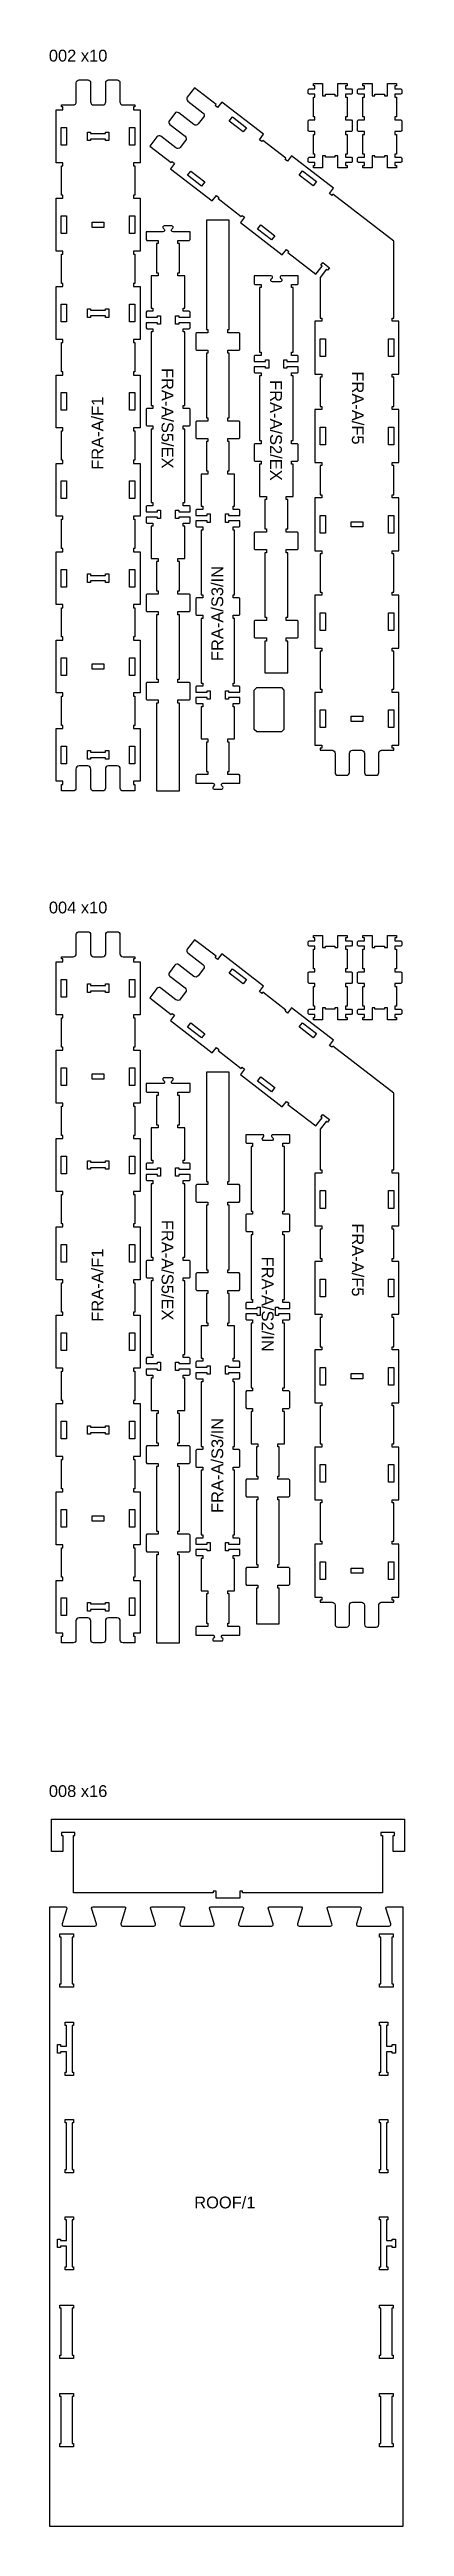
# Model space of a CAD drawing. Header units: millimetres. Extents: x -4719 to 10560, y -11118 to 9307.
# Drawn here: x -2646 to -1440, y 897 to 9307 of the extents above; entities that cross this region are included whole.
import ezdxf

# ---------------------------------------------------------------- set-up
doc = ezdxf.new("R2010")
doc.units = ezdxf.units.MM
doc.header["$MEASUREMENT"] = 0
for name, color, linetype, true_color in [('0_SHEET_BIRCHPLY_2440X1220', 1, 'Continuous', 0xff0000), ('1_ANYTOOL_1MMDEEP_INSIDE', 2, 'Continuous', 0xffff00), ('3_ANYTOOL_CUTTHROUGH_INSID', 4, 'Continuous', 0x00ffff), ('6_ANYTOOL_CUTTHROUGH_OUTSI', 5, 'Continuous', 0x0000ff)]:
    doc.layers.add(name, color=color, linetype=linetype, true_color=true_color)
doc.styles.add('textstyle16', font='standard')
doc.styles.add('textstyle17', font='standard')
doc.styles.add('textstyle18', font='standard')
doc.styles.add('textstyle19', font='standard')
doc.styles.add('textstyle210', font='standard')
doc.styles.add('textstyle27', font='standard')
doc.styles.add('textstyle29', font='standard')
doc.styles.add('textstyle33', font='standard')
doc.styles.add('textstyle63', font='standard')
doc.styles.add('textstyle64', font='standard')
doc.styles.add('textstyle67', font='standard')
doc.styles.add('textstyle68', font='standard')
doc.styles.add('textstyle69', font='standard')
doc.styles.add('textstyle81', font='standard')

msp = doc.modelspace()

# ---------------------------------------------------------------- texts
at = {"layer": '0_SHEET_BIRCHPLY_2440X1220', "char_height": 40, "width": 232.771, "attachment_point": 1}
for s, insert, style in [('\\fArial;002 x10', (-2648.1, 9306.5), 'textstyle27'), ('\\fArial;004 x10', (-2648.1, 6414.2), 'textstyle29'), ('\\fArial;008 x16', (-2648.1, 3414.2), 'textstyle33')]:
    msp.add_mtext(s, dxfattribs=dict(at, insert=insert, style=style))
at = {"layer": '1_ANYTOOL_1MMDEEP_INSIDE', "char_height": 40, "attachment_point": 1}
for s, insert, width, rotation, style in [('\\fArial;FRA-A/S5/EX', (-2224.9, 8226), 373.735, 270, 'textstyle18'), ('\\fArial;FRA-A/S2/EX', (-1856.3, 8184.8), 373.735, 270, 'textstyle67'), ('\\fArial;FRA-A/F5', (-1578.3, 8214.3), 279.277, 270, 'textstyle64'), ('\\fArial;FRA-A/F1', (-2503, 7880.2), 271.566, 90, 'textstyle63'), ('\\fArial;FRA-A/S3/IN', (-2095.7, 7230.9), 351.084, 90, 'textstyle19'), ('\\fArial;FRA-A/S5/EX', (-2224.9, 5333.7), 373.735, 270, 'textstyle17'), ('\\fArial;FRA-A/F5', (-1578.3, 5322), 279.277, 270, 'textstyle69'), ('\\fArial;FRA-A/F1', (-2503, 4987.8), 271.566, 90, 'textstyle68'), ('\\fArial;FRA-A/S2/IN', (-1884.6, 5208.9), 351.084, 270, 'textstyle16'), ('\\fArial;FRA-A/S3/IN', (-2095.7, 4338.6), 351.084, 90, 'textstyle210')]:
    msp.add_mtext(s, dxfattribs=dict(at, insert=insert, width=width, rotation=rotation, style=style))
at = {"layer": '1_ANYTOOL_1MMDEEP_INSIDE', "insert": (-2154.1, 2017.5), "char_height": 40, "width": 231.807, "attachment_point": 1, "style": 'textstyle81'}
msp.add_mtext('\\fArial;ROOF/1', dxfattribs=at)

# ---------------------------------------------------------------- linework, layer by layer
at = {"layer": '3_ANYTOOL_CUTTHROUGH_INSID'}
for points in [[(-2587.7, 8982.3), (-2605.7, 8982.3), (-2605.7, 9042.3), (-2587.7, 9042.3)], [(-2444.2, 8997.8), (-2455.2, 8997.8), (-2455.2, 9002.8), (-2506.2, 9002.8), (-2506.2, 8997.8), (-2517.2, 8997.8), (-2517.2, 9026.8), (-2506.2, 9026.8), (-2506.2, 9021.8), (-2455.2, 9021.8), (-2455.2, 9026.8), (-2444.2, 9026.8)], [(-2355.7, 8982.3), (-2373.7, 8982.3), (-2373.7, 9042.3), (-2355.7, 9042.3)], [(-1976.8, 9041.7), (-1987.7, 9027.4), (-2035.3, 9064), (-2024.3, 9078.3)], [(-2118.2, 8857.8), (-2129.2, 8843.5), (-2176.7, 8880.1), (-2165.8, 8894.4)], [(-1739, 8858.8), (-1749.9, 8844.5), (-1797.5, 8881.1), (-1786.5, 8895.4)], [(-2587.7, 8742.3), (-2587.7, 8682.3), (-2605.7, 8682.3), (-2605.7, 8742.3)], [(-2460.7, 8721.3), (-2460.7, 8703.3), (-2500.7, 8703.3), (-2500.7, 8721.3)], [(-2355.7, 8742.3), (-2355.7, 8682.3), (-2373.7, 8682.3), (-2373.7, 8742.3)], [(-1880.4, 8674.9), (-1891.4, 8660.6), (-1939, 8697.2), (-1928, 8711.5)], [(-2587.7, 8442.3), (-2587.7, 8382.3), (-2605.7, 8382.3), (-2605.7, 8442.3)], [(-2444.2, 8426.8), (-2444.2, 8397.8), (-2455.2, 8397.8), (-2455.2, 8402.8), (-2506.2, 8402.8), (-2506.2, 8397.8), (-2517.2, 8397.8), (-2517.2, 8426.8), (-2506.2, 8426.8), (-2506.2, 8421.8), (-2455.2, 8421.8), (-2455.2, 8426.8)], [(-2355.7, 8442.3), (-2355.7, 8382.3), (-2373.7, 8382.3), (-2373.7, 8442.3)], [(-1708.2, 8325.1), (-1708.2, 8265.1), (-1726.2, 8265.1), (-1726.2, 8325.1)], [(-1494.2, 8325.1), (-1476.2, 8325.1), (-1476.2, 8265.1), (-1494.2, 8265.1)], [(-2587.7, 8142.3), (-2587.7, 8082.3), (-2605.7, 8082.3), (-2605.7, 8142.3)], [(-2355.7, 8142.3), (-2355.7, 8082.3), (-2373.7, 8082.3), (-2373.7, 8142.3)], [(-1708.2, 8025.1), (-1708.2, 7965.1), (-1726.2, 7965.1), (-1726.2, 8025.1)], [(-1494.2, 8025.1), (-1476.2, 8025.1), (-1476.2, 7965.1), (-1494.2, 7965.1)], [(-2587.7, 7842.3), (-2587.7, 7782.3), (-2605.7, 7782.3), (-2605.7, 7842.3)], [(-2355.7, 7842.3), (-2355.7, 7782.3), (-2373.7, 7782.3), (-2373.7, 7842.3)], [(-1708.2, 7725.1), (-1708.2, 7665.1), (-1726.2, 7665.1), (-1726.2, 7725.1)], [(-1581.2, 7704.1), (-1581.2, 7686.1), (-1621.2, 7686.1), (-1621.2, 7704.1)], [(-1494.2, 7725.1), (-1476.2, 7725.1), (-1476.2, 7665.1), (-1494.2, 7665.1)], [(-2587.7, 7542.3), (-2587.7, 7482.3), (-2605.7, 7482.3), (-2605.7, 7542.3)], [(-2444.2, 7526.8), (-2444.2, 7497.8), (-2455.2, 7497.8), (-2455.2, 7502.8), (-2506.2, 7502.8), (-2506.2, 7497.8), (-2517.2, 7497.8), (-2517.2, 7526.8), (-2506.2, 7526.8), (-2506.2, 7521.8), (-2455.2, 7521.8), (-2455.2, 7526.8)], [(-2355.7, 7542.3), (-2355.7, 7482.3), (-2373.7, 7482.3), (-2373.7, 7542.3)], [(-1708.2, 7395), (-1708.2, 7335), (-1726.2, 7335), (-1726.2, 7395)], [(-1494.2, 7395), (-1476.2, 7395), (-1476.2, 7335), (-1494.2, 7335)], [(-2587.7, 7242.3), (-2587.7, 7182.3), (-2605.7, 7182.3), (-2605.7, 7242.3)], [(-2355.7, 7242.3), (-2355.7, 7182.3), (-2373.7, 7182.3), (-2373.7, 7242.3)], [(-2460.7, 7221.3), (-2460.7, 7203.3), (-2500.7, 7203.3), (-2500.7, 7221.3)], [(-1708.2, 7064.9), (-1708.2, 7004.9), (-1726.2, 7004.9), (-1726.2, 7064.9)], [(-1494.2, 7064.9), (-1476.2, 7064.9), (-1476.2, 7004.9), (-1494.2, 7004.9)], [(-1581.2, 7043.9), (-1581.2, 7025.9), (-1621.2, 7025.9), (-1621.2, 7043.9)], [(-2587.7, 6942.3), (-2587.7, 6882.3), (-2605.7, 6882.3), (-2605.7, 6942.3)], [(-2444.2, 6926.8), (-2444.2, 6897.8), (-2455.2, 6897.8), (-2455.2, 6902.8), (-2506.2, 6902.8), (-2506.2, 6897.8), (-2517.2, 6897.8), (-2517.2, 6926.8), (-2506.2, 6926.8), (-2506.2, 6921.8), (-2455.2, 6921.8), (-2455.2, 6926.8)], [(-2355.7, 6942.3), (-2355.7, 6882.3), (-2373.7, 6882.3), (-2373.7, 6942.3)], [(-2587.7, 6090), (-2605.7, 6090), (-2605.7, 6150), (-2587.7, 6150)], [(-2355.7, 6090), (-2373.7, 6090), (-2373.7, 6150), (-2355.7, 6150)], [(-2035.3, 6171.7), (-2024.3, 6185.9), (-1976.8, 6149.4), (-1987.7, 6135.1)], [(-2444.2, 6105.5), (-2455.2, 6105.5), (-2455.2, 6110.5), (-2506.2, 6110.5), (-2506.2, 6105.5), (-2517.2, 6105.5), (-2517.2, 6134.5), (-2506.2, 6134.5), (-2506.2, 6129.5), (-2455.2, 6129.5), (-2455.2, 6134.5), (-2444.2, 6134.5)], [(-2176.7, 5987.8), (-2165.8, 6002.1), (-2118.2, 5965.5), (-2129.2, 5951.2)], [(-1797.5, 5988.8), (-1786.5, 6003), (-1739, 5966.5), (-1749.9, 5952.2)], [(-2587.7, 5850), (-2587.7, 5790), (-2605.7, 5790), (-2605.7, 5850)], [(-2460.7, 5829), (-2460.7, 5811), (-2500.7, 5811), (-2500.7, 5829)], [(-2355.7, 5850), (-2355.7, 5790), (-2373.7, 5790), (-2373.7, 5850)], [(-1939, 5804.9), (-1928, 5819.1), (-1880.4, 5782.6), (-1891.4, 5768.3)], [(-2587.7, 5550), (-2587.7, 5490), (-2605.7, 5490), (-2605.7, 5550)], [(-2444.2, 5534.5), (-2444.2, 5505.5), (-2455.2, 5505.5), (-2455.2, 5510.5), (-2506.2, 5510.5), (-2506.2, 5505.5), (-2517.2, 5505.5), (-2517.2, 5534.5), (-2506.2, 5534.5), (-2506.2, 5529.5), (-2455.2, 5529.5), (-2455.2, 5534.5)], [(-2355.7, 5550), (-2355.7, 5490), (-2373.7, 5490), (-2373.7, 5550)], [(-1726.2, 5432.8), (-1708.2, 5432.8), (-1708.2, 5372.8), (-1726.2, 5372.8)], [(-1494.2, 5432.8), (-1476.2, 5432.8), (-1476.2, 5372.8), (-1494.2, 5372.8)], [(-2587.7, 5250), (-2587.7, 5190), (-2605.7, 5190), (-2605.7, 5250)], [(-2355.7, 5250), (-2355.7, 5190), (-2373.7, 5190), (-2373.7, 5250)], [(-1726.2, 5132.8), (-1708.2, 5132.8), (-1708.2, 5072.8), (-1726.2, 5072.8)], [(-1494.2, 5132.8), (-1476.2, 5132.8), (-1476.2, 5072.8), (-1494.2, 5072.8)], [(-2587.7, 4950), (-2587.7, 4890), (-2605.7, 4890), (-2605.7, 4950)], [(-2355.7, 4950), (-2355.7, 4890), (-2373.7, 4890), (-2373.7, 4950)], [(-1726.2, 4832.8), (-1708.2, 4832.8), (-1708.2, 4772.8), (-1726.2, 4772.8)], [(-1621.2, 4811.8), (-1581.2, 4811.8), (-1581.2, 4793.8), (-1621.2, 4793.8)], [(-1494.2, 4832.8), (-1476.2, 4832.8), (-1476.2, 4772.8), (-1494.2, 4772.8)], [(-2587.7, 4650), (-2587.7, 4590), (-2605.7, 4590), (-2605.7, 4650)], [(-2444.2, 4634.5), (-2444.2, 4605.5), (-2455.2, 4605.5), (-2455.2, 4610.5), (-2506.2, 4610.5), (-2506.2, 4605.5), (-2517.2, 4605.5), (-2517.2, 4634.5), (-2506.2, 4634.5), (-2506.2, 4629.5), (-2455.2, 4629.5), (-2455.2, 4634.5)], [(-2355.7, 4650), (-2355.7, 4590), (-2373.7, 4590), (-2373.7, 4650)], [(-1726.2, 4502.7), (-1708.2, 4502.7), (-1708.2, 4442.7), (-1726.2, 4442.7)], [(-1494.2, 4502.7), (-1476.2, 4502.7), (-1476.2, 4442.7), (-1494.2, 4442.7)], [(-2587.7, 4350), (-2587.7, 4290), (-2605.7, 4290), (-2605.7, 4350)], [(-2460.7, 4329), (-2460.7, 4311), (-2500.7, 4311), (-2500.7, 4329)], [(-2355.7, 4350), (-2355.7, 4290), (-2373.7, 4290), (-2373.7, 4350)], [(-1726.2, 4172.6), (-1708.2, 4172.6), (-1708.2, 4112.6), (-1726.2, 4112.6)], [(-1621.2, 4151.6), (-1581.2, 4151.6), (-1581.2, 4133.6), (-1621.2, 4133.6)], [(-1494.2, 4172.6), (-1476.2, 4172.6), (-1476.2, 4112.6), (-1494.2, 4112.6)], [(-2587.7, 4050), (-2587.7, 3990), (-2605.7, 3990), (-2605.7, 4050)], [(-2355.7, 4050), (-2355.7, 3990), (-2373.7, 3990), (-2373.7, 4050)], [(-2444.2, 4034.5), (-2444.2, 4005.5), (-2455.2, 4005.5), (-2455.2, 4010.5), (-2506.2, 4010.5), (-2506.2, 4005.5), (-2517.2, 4005.5), (-2517.2, 4034.5), (-2506.2, 4034.5), (-2506.2, 4029.5), (-2455.2, 4029.5), (-2455.2, 4034.5)], [(-2564.1, 2909.5), (-2564.1, 2898.5), (-2569.1, 2898.5), (-2569.1, 2739.5), (-2564.1, 2739.5), (-2564.1, 2728.5), (-2611.1, 2728.5), (-2611.1, 2739.5), (-2606.1, 2739.5), (-2606.1, 2898.5), (-2611.1, 2898.5), (-2611.1, 2909.5)], [(-1478.1, 2909.5), (-1478.1, 2898.5), (-1483.1, 2898.5), (-1483.1, 2739.5), (-1478.1, 2739.5), (-1478.1, 2728.5), (-1525.1, 2728.5), (-1525.1, 2739.5), (-1520.1, 2739.5), (-1520.1, 2898.5), (-1525.1, 2898.5), (-1525.1, 2909.5)], [(-2564.1, 2609.5), (-2564.1, 2598.5), (-2569.1, 2598.5), (-2569.1, 2439.5), (-2564.1, 2439.5), (-2564.1, 2428.5), (-2593.1, 2428.5), (-2593.1, 2439.5), (-2588.1, 2439.5), (-2588.1, 2509.5), (-2608.1, 2509.5), (-2608.1, 2504.5), (-2619.1, 2504.5), (-2619.1, 2533.5), (-2608.1, 2533.5), (-2608.1, 2528.5), (-2588.1, 2528.5), (-2588.1, 2598.5), (-2593.1, 2598.5), (-2593.1, 2609.5)], [(-1496.1, 2609.5), (-1496.1, 2598.5), (-1501.1, 2598.5), (-1501.1, 2528.5), (-1481.1, 2528.5), (-1481.1, 2533.5), (-1470.1, 2533.5), (-1470.1, 2504.5), (-1481.1, 2504.5), (-1481.1, 2509.5), (-1501.1, 2509.5), (-1501.1, 2439.5), (-1496.1, 2439.5), (-1496.1, 2428.5), (-1525.1, 2428.5), (-1525.1, 2439.5), (-1520.1, 2439.5), (-1520.1, 2598.5), (-1525.1, 2598.5), (-1525.1, 2609.5)], [(-2564.1, 2279.4), (-2564.1, 2268.4), (-2569.1, 2268.4), (-2569.1, 2109.4), (-2564.1, 2109.4), (-2564.1, 2098.4), (-2593.1, 2098.4), (-2593.1, 2109.4), (-2588.1, 2109.4), (-2588.1, 2268.4), (-2593.1, 2268.4), (-2593.1, 2279.4)], [(-1496.1, 2279.4), (-1496.1, 2268.4), (-1501.1, 2268.4), (-1501.1, 2109.4), (-1496.1, 2109.4), (-1496.1, 2098.4), (-1525.1, 2098.4), (-1525.1, 2109.4), (-1520.1, 2109.4), (-1520.1, 2268.4), (-1525.1, 2268.4), (-1525.1, 2279.4)], [(-2564.1, 1949.3), (-2564.1, 1938.3), (-2569.1, 1938.3), (-2569.1, 1779.3), (-2564.1, 1779.3), (-2564.1, 1768.3), (-2593.1, 1768.3), (-2593.1, 1779.3), (-2588.1, 1779.3), (-2588.1, 1849.3), (-2608.1, 1849.3), (-2608.1, 1844.3), (-2619.1, 1844.3), (-2619.1, 1873.3), (-2608.1, 1873.3), (-2608.1, 1868.3), (-2588.1, 1868.3), (-2588.1, 1938.3), (-2593.1, 1938.3), (-2593.1, 1949.3)], [(-1496.1, 1949.3), (-1496.1, 1938.3), (-1501.1, 1938.3), (-1501.1, 1868.3), (-1481.1, 1868.3), (-1481.1, 1873.3), (-1470.1, 1873.3), (-1470.1, 1844.3), (-1481.1, 1844.3), (-1481.1, 1849.3), (-1501.1, 1849.3), (-1501.1, 1779.3), (-1496.1, 1779.3), (-1496.1, 1768.3), (-1525.1, 1768.3), (-1525.1, 1779.3), (-1520.1, 1779.3), (-1520.1, 1938.3), (-1525.1, 1938.3), (-1525.1, 1949.3)], [(-2564.1, 1649.3), (-2564.1, 1638.3), (-2569.1, 1638.3), (-2569.1, 1479.3), (-2564.1, 1479.3), (-2564.1, 1468.3), (-2611.1, 1468.3), (-2611.1, 1479.3), (-2606.1, 1479.3), (-2606.1, 1638.3), (-2611.1, 1638.3), (-2611.1, 1649.3)], [(-1478.1, 1649.3), (-1478.1, 1638.3), (-1483.1, 1638.3), (-1483.1, 1479.3), (-1478.1, 1479.3), (-1478.1, 1468.3), (-1525.1, 1468.3), (-1525.1, 1479.3), (-1520.1, 1479.3), (-1520.1, 1638.3), (-1525.1, 1638.3), (-1525.1, 1649.3)], [(-2564.1, 1349.3), (-2564.1, 1338.3), (-2569.1, 1338.3), (-2569.1, 1179.3), (-2564.1, 1179.3), (-2564.1, 1168.3), (-2611.1, 1168.3), (-2611.1, 1179.3), (-2606.1, 1179.3), (-2606.1, 1338.3), (-2611.1, 1338.3), (-2611.1, 1349.3)], [(-1478.1, 1349.3), (-1478.1, 1338.3), (-1483.1, 1338.3), (-1483.1, 1179.3), (-1478.1, 1179.3), (-1478.1, 1168.3), (-1525.1, 1168.3), (-1525.1, 1179.3), (-1520.1, 1179.3), (-1520.1, 1338.3), (-1525.1, 1338.3), (-1525.1, 1349.3)]]:
    msp.add_lwpolyline(points, close=True, dxfattribs=at)
at = {"layer": '6_ANYTOOL_CUTTHROUGH_OUTSI'}
for points in [[(-2355.9, 6789.8), (-2395.9, 6789.8, -0.414214), (-2405.4, 6799.3), (-2405.4, 6864.3, 0.414214), (-2415.9, 6874.8), (-2445.4, 6874.8, 0.414214), (-2455.9, 6864.3), (-2455.9, 6799.3, -0.414214), (-2465.4, 6789.8), (-2495.9, 6789.8, -0.414214), (-2505.4, 6799.3), (-2505.4, 6864.3, 0.414214), (-2515.9, 6874.8), (-2545.4, 6874.8, 0.414214), (-2555.9, 6864.3), (-2555.9, 6799.3, -0.414214), (-2565.4, 6789.8), (-2605.4, 6789.8), (-2605.4, 6812.1), (-2600.4, 6812.1), (-2600.4, 6822.6), (-2623.4, 6822.6), (-2623.4, 7002.1), (-2600.4, 7002.1), (-2600.4, 7012.6), (-2605.4, 7012.6), (-2605.4, 7112.1), (-2600.4, 7112.1), (-2600.4, 7122.6), (-2623.4, 7122.6), (-2623.4, 7302.1), (-2600.4, 7302.1), (-2600.4, 7312.6), (-2605.4, 7312.6), (-2605.4, 7412.1), (-2600.4, 7412.1), (-2600.4, 7422.6), (-2623.4, 7422.6), (-2623.4, 7602.1), (-2600.4, 7602.1), (-2600.4, 7612.6), (-2605.4, 7612.6), (-2605.4, 7712.1), (-2600.4, 7712.1), (-2600.4, 7722.6), (-2623.4, 7722.6), (-2623.4, 7902.1), (-2600.4, 7902.1), (-2600.4, 7912.6), (-2605.4, 7912.6), (-2605.4, 8012.1), (-2600.4, 8012.1), (-2600.4, 8022.6), (-2623.4, 8022.6), (-2623.4, 8202.1), (-2600.4, 8202.1), (-2600.4, 8212.6), (-2605.4, 8212.6), (-2605.4, 8312.1), (-2600.4, 8312.1), (-2600.4, 8322.6), (-2623.4, 8322.6), (-2623.4, 8502.1), (-2600.4, 8502.1), (-2600.4, 8512.6), (-2605.4, 8512.6), (-2605.4, 8612.1), (-2600.4, 8612.1), (-2600.4, 8622.6), (-2623.4, 8622.6), (-2623.4, 8802.1), (-2600.4, 8802.1), (-2600.4, 8812.6), (-2605.4, 8812.6), (-2605.4, 8912.1), (-2600.4, 8912.1), (-2600.4, 8922.6), (-2623.4, 8922.6), (-2623.4, 9102.1), (-2600.4, 9102.1), (-2600.4, 9112.6), (-2605.4, 9112.6), (-2605.4, 9119.1), (-2565.4, 9119.1), (-2561.6, 9119.8), (-2558, 9122.1), (-2555.7, 9125.7), (-2554.9, 9129.5), (-2554.9, 9194.5), (-2554.3, 9198.1), (-2552.1, 9201.3), (-2548.9, 9203.4), (-2545.4, 9204.1), (-2516, 9204.1), (-2512.4, 9203.4), (-2509.2, 9201.3), (-2507.1, 9198.1), (-2506.4, 9194.5), (-2506.4, 9129.5), (-2505.7, 9125.7), (-2503.4, 9122.1), (-2499.8, 9119.8), (-2496, 9119.1), (-2465.4, 9119.1), (-2461.6, 9119.8), (-2458, 9122.1), (-2455.7, 9125.7), (-2454.9, 9129.5), (-2454.9, 9194.5), (-2454.3, 9198.1), (-2452.1, 9201.3), (-2448.9, 9203.4), (-2445.4, 9204.1), (-2416, 9204.1), (-2412.4, 9203.4), (-2409.2, 9201.3), (-2407.1, 9198.1), (-2406.4, 9194.5), (-2406.4, 9129.5), (-2405.7, 9125.7), (-2403.4, 9122.1), (-2399.8, 9119.8), (-2396, 9119.1), (-2355.9, 9119.1), (-2355.9, 9112.6), (-2360.9, 9112.6), (-2360.9, 9102.1), (-2337.9, 9102.1), (-2337.9, 8922.6), (-2360.9, 8922.6), (-2360.9, 8912.1), (-2355.9, 8912.1), (-2355.9, 8812.6), (-2360.9, 8812.6), (-2360.9, 8802.1), (-2337.9, 8802.1), (-2337.9, 8622.6), (-2360.9, 8622.6), (-2360.9, 8612.1), (-2355.9, 8612.1), (-2355.9, 8512.6), (-2360.9, 8512.6), (-2360.9, 8502.1), (-2337.9, 8502.1), (-2337.9, 8322.6), (-2360.9, 8322.6), (-2360.9, 8312.1), (-2355.9, 8312.1), (-2355.9, 8212.6), (-2360.9, 8212.6), (-2360.9, 8202.1), (-2337.9, 8202.1), (-2337.9, 8022.6), (-2360.9, 8022.6), (-2360.9, 8012.1), (-2355.9, 8012.1), (-2355.9, 7912.6), (-2360.9, 7912.6), (-2360.9, 7902.1), (-2337.9, 7902.1), (-2337.9, 7722.6), (-2360.9, 7722.6), (-2360.9, 7712.1), (-2355.9, 7712.1), (-2355.9, 7612.6), (-2360.9, 7612.6), (-2360.9, 7602.1), (-2337.9, 7602.1), (-2337.9, 7422.6), (-2360.9, 7422.6), (-2360.9, 7412.1), (-2355.9, 7412.1), (-2355.9, 7312.6), (-2360.9, 7312.6), (-2360.9, 7302.1), (-2337.9, 7302.1), (-2337.9, 7122.6), (-2360.9, 7122.6), (-2360.9, 7112.1), (-2355.9, 7112.1), (-2355.9, 7012.6), (-2360.9, 7012.6), (-2360.9, 7002.1), (-2337.9, 7002.1), (-2337.9, 6822.6), (-2360.9, 6822.6), (-2360.9, 6812.1), (-2355.9, 6812.1)], [(-2153.3, 9177.2), (-2177.7, 9145.4, 0.414214), (-2175.9, 9132.1), (-2124.4, 9092.5, -0.414214), (-2122.5, 9077.8), (-2140.5, 9054.4, -0.414214), (-2155.2, 9052.5), (-2206.7, 9092.1, 0.414214), (-2220, 9090.4), (-2238.6, 9066.2, 0.414214), (-2236.9, 9052.9), (-2185.4, 9013.2, -0.414214), (-2183.4, 8998.5), (-2201.4, 8975.1, -0.414214), (-2216.2, 8973.2), (-2267.7, 9012.8, 0.414214), (-2281, 9011.1), (-2305.4, 8979.4), (-2232.3, 8923.1), (-2229.2, 8927.1), (-2220.9, 8920.7), (-2234.9, 8902.5), (-2092.6, 8793), (-2078.6, 8811.3), (-2070.3, 8804.9), (-2073.3, 8800.9), (-1994.5, 8740.2), (-1991.4, 8744.2), (-1983.1, 8737.8), (-1997.1, 8719.6), (-1854.9, 8610.1), (-1840.8, 8628.4), (-1832.5, 8621.9), (-1835.6, 8618), (-1740.5, 8544.9), (-1719.5, 8572.2), (-1723.4, 8575.2), (-1717, 8583.6), (-1694.4, 8566.2), (-1700.8, 8557.9), (-1704.8, 8560.9), (-1725.9, 8533.4), (-1725.9, 8395.3), (-1720.9, 8395.3), (-1720.9, 8384.8), (-1743.9, 8384.8), (-1743.9, 8205.3), (-1720.9, 8205.3), (-1720.9, 8194.8), (-1725.9, 8194.8), (-1725.9, 8095.3), (-1720.9, 8095.3), (-1720.9, 8084.8), (-1743.9, 8084.8), (-1743.9, 7905.3), (-1720.9, 7905.3), (-1720.9, 7894.8), (-1725.9, 7894.8), (-1725.9, 7795.3), (-1720.9, 7795.3), (-1720.9, 7784.8), (-1743.9, 7784.8), (-1743.9, 7605.3), (-1720.9, 7605.3), (-1720.9, 7594.8), (-1725.9, 7594.8), (-1725.9, 7465.2), (-1720.9, 7465.2), (-1720.9, 7454.7), (-1743.9, 7454.7), (-1743.9, 7275.2), (-1720.9, 7275.2), (-1720.9, 7264.7), (-1725.9, 7264.7), (-1725.9, 7135.1), (-1720.9, 7135.1), (-1720.9, 7124.6), (-1743.9, 7124.6), (-1743.9, 6945.1), (-1720.9, 6945.1), (-1720.9, 6934.6), (-1725.9, 6934.6), (-1725.9, 6928.1), (-1685.9, 6928.1, -0.414214), (-1675.7, 6917.9), (-1675.7, 6852.9, 0.414214), (-1665.9, 6843.1), (-1636.4, 6843.1, 0.414214), (-1626.7, 6852.9), (-1626.7, 6917.9, -0.414214), (-1616.4, 6928.1), (-1585.9, 6928.1, -0.414214), (-1575.7, 6917.9), (-1575.7, 6852.9, 0.414214), (-1565.9, 6843.1), (-1536.4, 6843.1, 0.414214), (-1526.7, 6852.9), (-1526.7, 6917.9), (-1526.7, 6918.1), (-1526.7, 6918.4), (-1526.7, 6918.6), (-1526.6, 6918.8), (-1526.6, 6919.1), (-1526.6, 6919.3), (-1526.5, 6919.5), (-1526.5, 6919.8), (-1526.5, 6920), (-1526.4, 6920.2), (-1526.3, 6920.5), (-1526.3, 6920.7), (-1526.2, 6921), (-1526.1, 6921.2), (-1526, 6921.4), (-1526, 6921.7), (-1525.9, 6921.9), (-1525.8, 6922.1), (-1525.6, 6922.4), (-1525.5, 6922.6), (-1525.4, 6922.8), (-1525.3, 6923.1), (-1525.1, 6923.3), (-1525, 6923.5), (-1524.9, 6923.7), (-1524.7, 6923.9), (-1524.5, 6924.2), (-1524.4, 6924.4), (-1524.2, 6924.6), (-1524, 6924.8), (-1523.9, 6925), (-1523.7, 6925.1), (-1523.5, 6925.3), (-1523.3, 6925.5), (-1523.1, 6925.7), (-1522.9, 6925.9), (-1522.7, 6926), (-1522.5, 6926.2), (-1522.3, 6926.3), (-1522, 6926.5), (-1521.8, 6926.6), (-1521.6, 6926.8), (-1521.4, 6926.9), (-1521.1, 6927), (-1520.9, 6927.1), (-1520.7, 6927.2), (-1520.4, 6927.3), (-1520.2, 6927.4), (-1520, 6927.5), (-1519.7, 6927.6), (-1519.5, 6927.7), (-1519.2, 6927.8), (-1519, 6927.8), (-1518.8, 6927.9), (-1518.5, 6927.9), (-1518.3, 6928), (-1518.1, 6928), (-1517.8, 6928.1), (-1517.6, 6928.1), (-1517.3, 6928.1), (-1517.1, 6928.1), (-1516.9, 6928.1), (-1516.7, 6928.1), (-1516.4, 6928.1), (-1476.4, 6928.1), (-1476.4, 6934.6), (-1481.4, 6934.6), (-1481.4, 6945.1), (-1458.4, 6945.1), (-1458.4, 7124.6), (-1481.4, 7124.6), (-1481.4, 7135.1), (-1476.4, 7135.1), (-1476.4, 7264.7), (-1481.4, 7264.7), (-1481.4, 7275.2), (-1458.4, 7275.2), (-1458.4, 7454.7), (-1481.4, 7454.7), (-1481.4, 7465.2), (-1476.4, 7465.2), (-1476.4, 7594.8), (-1481.4, 7594.8), (-1481.4, 7605.3), (-1458.4, 7605.3), (-1458.4, 7784.8), (-1481.4, 7784.8), (-1481.4, 7795.3), (-1476.4, 7795.3), (-1476.4, 7894.8), (-1481.4, 7894.8), (-1481.4, 7905.3), (-1458.4, 7905.3), (-1458.4, 8084.8), (-1481.4, 8084.8), (-1481.4, 8095.3), (-1476.4, 8095.3), (-1476.4, 8194.8), (-1481.4, 8194.8), (-1481.4, 8205.3), (-1458.4, 8205.3), (-1458.4, 8384.8), (-1481.4, 8384.8), (-1481.4, 8395.3), (-1476.4, 8395.3), (-1476.4, 8656.5), (-1683.4, 8815.7), (-1686.5, 8811.8), (-1694.8, 8818.2), (-1680.8, 8836.4), (-1823.1, 8945.9), (-1837.1, 8927.6), (-1845.4, 8934), (-1842.4, 8938), (-1921.2, 8998.7), (-1924.3, 8994.7), (-1932.6, 9001.1), (-1918.6, 9019.3), (-2060.8, 9128.8), (-2074.9, 9110.5), (-2083.2, 9116.9), (-2080.1, 9120.9)], [(-2171.3, 8418.6), (-2191.4, 8418.6), (-2191.4, 8429.1), (-2186.4, 8429.1), (-2186.4, 8538.6), (-2209.4, 8538.6), (-2209.4, 8549.1), (-2204.4, 8549.1), (-2204.4, 8648.6), (-2209.4, 8648.6), (-2209.4, 8659.1), (-2171.3, 8659.1), (-2168.4, 8662), (-2168.4, 8688.6), (-2226.1, 8688.6, -0.668179), (-2229.8, 8697.6), (-2226.9, 8700.5, 0.668179), (-2230.3, 8708.6), (-2256.1, 8708.6, 0.668179), (-2259.5, 8700.5), (-2256.5, 8697.6, -0.668179), (-2260.3, 8688.6), (-2317.9, 8688.6), (-2317.9, 8662), (-2315.1, 8659.1), (-2276.9, 8659.1), (-2276.9, 8648.6), (-2281.9, 8648.6), (-2281.9, 8549.1), (-2276.9, 8549.1), (-2276.9, 8538.6), (-2299.9, 8538.6), (-2299.9, 8429.1), (-2294.9, 8429.1), (-2294.9, 8418.6), (-2315.1, 8418.6), (-2317.9, 8415.8), (-2317.9, 8398.1), (-2279.4, 8398.1), (-2279.4, 8403.1), (-2268.9, 8403.1), (-2268.9, 8374.6), (-2279.4, 8374.6), (-2279.4, 8379.6), (-2317.9, 8379.6), (-2317.9, 8362), (-2315.1, 8359.1), (-2294.9, 8359.1), (-2294.9, 8348.6), (-2299.9, 8348.6), (-2299.9, 8099), (-2294.9, 8099), (-2294.9, 8088.5), (-2315.1, 8088.5), (-2317.9, 8085.7), (-2317.9, 8031.9), (-2315.1, 8029), (-2294.9, 8029), (-2294.9, 8018.5), (-2299.9, 8018.5), (-2299.9, 7768.9), (-2294.9, 7768.9), (-2294.9, 7758.4), (-2315.1, 7758.4), (-2317.9, 7755.6), (-2317.9, 7737.9), (-2279.4, 7737.9), (-2279.4, 7742.9), (-2268.9, 7742.9), (-2268.9, 7714.4), (-2279.4, 7714.4), (-2279.4, 7719.4), (-2317.9, 7719.4), (-2317.9, 7701.8), (-2315.1, 7698.9), (-2294.9, 7698.9), (-2294.9, 7688.4), (-2299.9, 7688.4), (-2299.9, 7578.9), (-2276.9, 7578.9), (-2276.9, 7568.4), (-2281.9, 7568.4), (-2281.9, 7468.9), (-2276.9, 7468.9), (-2276.9, 7458.4), (-2315.1, 7458.4), (-2317.9, 7455.6), (-2317.9, 7401.8), (-2315.1, 7398.9), (-2276.9, 7398.9), (-2276.9, 7388.4), (-2281.9, 7388.4), (-2281.9, 7168.9), (-2276.9, 7168.9), (-2276.9, 7158.4), (-2315.1, 7158.4), (-2317.9, 7155.6), (-2317.9, 7101.8), (-2315.1, 7098.9), (-2276.9, 7098.9), (-2276.9, 7088.4), (-2281.9, 7088.4), (-2281.9, 6789.8), (-2204.4, 6789.8), (-2204.4, 7088.4), (-2209.4, 7088.4), (-2209.4, 7098.9), (-2171.3, 7098.9), (-2168.4, 7101.8), (-2168.4, 7155.6), (-2171.3, 7158.4), (-2209.4, 7158.4), (-2209.4, 7168.9), (-2204.4, 7168.9), (-2204.4, 7388.4), (-2209.4, 7388.4), (-2209.4, 7398.9), (-2171.3, 7398.9), (-2168.4, 7401.8), (-2168.4, 7455.6), (-2171.3, 7458.4), (-2209.4, 7458.4), (-2209.4, 7468.9), (-2204.4, 7468.9), (-2204.4, 7568.4), (-2209.4, 7568.4), (-2209.4, 7578.9), (-2186.4, 7578.9), (-2186.4, 7688.4), (-2191.4, 7688.4), (-2191.4, 7698.9), (-2171.3, 7698.9), (-2168.4, 7701.8), (-2168.4, 7719.4), (-2206.9, 7719.4), (-2206.9, 7714.4), (-2217.4, 7714.4), (-2217.4, 7742.9), (-2206.9, 7742.9), (-2206.9, 7737.9), (-2168.4, 7737.9), (-2168.4, 7755.6), (-2171.3, 7758.4), (-2191.4, 7758.4), (-2191.4, 7768.9), (-2186.4, 7768.9), (-2186.4, 8018.5), (-2191.4, 8018.5), (-2191.4, 8029), (-2171.3, 8029), (-2168.4, 8031.9), (-2168.4, 8085.7), (-2171.3, 8088.5), (-2191.4, 8088.5), (-2191.4, 8099), (-2186.4, 8099), (-2186.4, 8348.6), (-2191.4, 8348.6), (-2191.4, 8359.1), (-2171.3, 8359.1), (-2168.4, 8362), (-2168.4, 8379.6), (-2206.9, 8379.6), (-2206.9, 8374.6), (-2217.4, 8374.6), (-2217.4, 8403.1), (-2206.9, 8403.1), (-2206.9, 8398.1), (-2168.4, 8398.1), (-2168.4, 8415.8)], [(-2039.9, 6845.8), (-2039.9, 6856.3), (-2034.9, 6856.3), (-2034.9, 6955.8), (-2039.9, 6955.8), (-2039.9, 6966.3), (-2016.9, 6966.3), (-2016.9, 7075.8), (-2021.9, 7075.8), (-2021.9, 7086.3), (-2001.8, 7086.3), (-1998.9, 7089.1), (-1998.9, 7106.8), (-2037.4, 7106.8), (-2037.4, 7101.8), (-2047.9, 7101.8), (-2047.9, 7130.3), (-2037.4, 7130.3), (-2037.4, 7125.3), (-1998.9, 7125.3), (-1998.9, 7142.9), (-2001.8, 7145.8), (-2021.9, 7145.8), (-2021.9, 7156.3), (-2016.9, 7156.3), (-2016.9, 7375.8), (-2021.9, 7375.8), (-2021.9, 7386.3), (-2001.8, 7386.3), (-1998.9, 7389.1), (-1998.9, 7442.9), (-2001.8, 7445.8), (-2021.9, 7445.8), (-2021.9, 7456.3), (-2016.9, 7456.3), (-2016.9, 7675.8), (-2021.9, 7675.8), (-2021.9, 7686.3), (-2001.8, 7686.3), (-1998.9, 7689.1), (-1998.9, 7706.8), (-2037.4, 7706.8), (-2037.4, 7701.8), (-2047.9, 7701.8), (-2047.9, 7730.3), (-2037.4, 7730.3), (-2037.4, 7725.3), (-1998.9, 7725.3), (-1998.9, 7742.9), (-2001.8, 7745.8), (-2021.9, 7745.8), (-2021.9, 7756.3), (-2016.9, 7756.3), (-2016.9, 7865.8), (-2039.9, 7865.8), (-2039.9, 7876.3), (-2034.9, 7876.3), (-2034.9, 7975.8), (-2039.9, 7975.8), (-2039.9, 7986.3), (-2001.8, 7986.3), (-1998.9, 7989.1), (-1998.9, 8042.9), (-2001.8, 8045.8), (-2039.9, 8045.8), (-2039.9, 8056.3), (-2034.9, 8056.3), (-2034.9, 8275.8), (-2039.9, 8275.8), (-2039.9, 8286.3), (-2001.8, 8286.3), (-1998.9, 8289.1), (-1998.9, 8342.9), (-2001.8, 8345.8), (-2039.9, 8345.8), (-2039.9, 8356.3), (-2034.9, 8356.3), (-2034.9, 8727.3), (-2112.4, 8727.3), (-2112.4, 8356.3), (-2107.4, 8356.3), (-2107.4, 8345.8), (-2145.6, 8345.8), (-2148.4, 8342.9), (-2148.4, 8289.1), (-2145.6, 8286.3), (-2107.4, 8286.3), (-2107.4, 8275.8), (-2112.4, 8275.8), (-2112.4, 8056.3), (-2107.4, 8056.3), (-2107.4, 8045.8), (-2145.6, 8045.8), (-2148.4, 8042.9), (-2148.4, 7989.1), (-2145.6, 7986.3), (-2107.4, 7986.3), (-2107.4, 7975.8), (-2112.4, 7975.8), (-2112.4, 7876.3), (-2107.4, 7876.3), (-2107.4, 7865.8), (-2130.4, 7865.8), (-2130.4, 7756.3), (-2125.4, 7756.3), (-2125.4, 7745.8), (-2145.6, 7745.8), (-2148.4, 7742.9), (-2148.4, 7725.3), (-2109.9, 7725.3), (-2109.9, 7730.3), (-2099.4, 7730.3), (-2099.4, 7701.8), (-2109.9, 7701.8), (-2109.9, 7706.8), (-2148.4, 7706.8), (-2148.4, 7689.1), (-2145.6, 7686.3), (-2125.4, 7686.3), (-2125.4, 7675.8), (-2130.4, 7675.8), (-2130.4, 7456.3), (-2125.4, 7456.3), (-2125.4, 7445.8), (-2145.6, 7445.8), (-2148.4, 7442.9), (-2148.4, 7389.1), (-2145.6, 7386.3), (-2125.4, 7386.3), (-2125.4, 7375.8), (-2130.4, 7375.8), (-2130.4, 7156.3), (-2125.4, 7156.3), (-2125.4, 7145.8), (-2145.6, 7145.8), (-2148.4, 7142.9), (-2148.4, 7125.3), (-2109.9, 7125.3), (-2109.9, 7130.3), (-2099.4, 7130.3), (-2099.4, 7101.8), (-2109.9, 7101.8), (-2109.9, 7106.8), (-2148.4, 7106.8), (-2148.4, 7089.1), (-2145.6, 7086.3), (-2125.4, 7086.3), (-2125.4, 7075.8), (-2130.4, 7075.8), (-2130.4, 6966.3), (-2107.4, 6966.3), (-2107.4, 6955.8), (-2112.4, 6955.8), (-2112.4, 6856.3), (-2107.4, 6856.3), (-2107.4, 6845.8), (-2145.6, 6845.8), (-2148.4, 6842.9), (-2148.4, 6816.3), (-2090.8, 6816.3, -0.668179), (-2087, 6807.3), (-2090, 6804.4, 0.668179), (-2086.6, 6796.3), (-2060.8, 6796.3, 0.668179), (-2057.4, 6804.4), (-2060.3, 6807.3, -0.668179), (-2056.6, 6816.3), (-1998.9, 6816.3), (-1998.9, 6842.9), (-2001.8, 6845.8)], [(-1836.4, 7679.4), (-1836.4, 7778.9), (-1841.4, 7778.9), (-1841.4, 7789.4), (-1818.4, 7789.4), (-1818.4, 7898.9), (-1823.4, 7898.9), (-1823.4, 7909.4), (-1803.2, 7909.4), (-1800.4, 7912.2), (-1800.4, 7966), (-1803.2, 7968.9), (-1823.4, 7968.9), (-1823.4, 7979.4), (-1818.4, 7979.4), (-1818.4, 8198.9), (-1823.4, 8198.9), (-1823.4, 8209.4), (-1803.2, 8209.4), (-1800.4, 8212.2), (-1800.4, 8229.9), (-1838.9, 8229.9), (-1838.9, 8224.9), (-1849.4, 8224.9), (-1849.4, 8253.4), (-1838.9, 8253.4), (-1838.9, 8248.4), (-1800.4, 8248.4), (-1800.4, 8266), (-1803.2, 8268.9), (-1823.4, 8268.9), (-1823.4, 8279.4), (-1818.4, 8279.4), (-1818.4, 8498.9), (-1823.4, 8498.9), (-1823.4, 8509.4), (-1803.2, 8509.4), (-1800.4, 8512.2), (-1800.4, 8538.4), (-1858.1, 8538.4, 0.668179), (-1861.1, 8531.1), (-1858.1, 8528.2, -0.668179), (-1862.2, 8518.4), (-1888.1, 8518.4, -0.668179), (-1892.1, 8528.2), (-1889.2, 8531.1, 0.668179), (-1892.2, 8538.4), (-1949.9, 8538.4), (-1949.9, 8512.2), (-1947, 8509.4), (-1926.9, 8509.4), (-1926.9, 8498.9), (-1931.9, 8498.9), (-1931.9, 8279.4), (-1926.9, 8279.4), (-1926.9, 8268.9), (-1947, 8268.9), (-1949.9, 8266), (-1949.9, 8248.4), (-1911.4, 8248.4), (-1911.4, 8253.4), (-1900.9, 8253.4), (-1900.9, 8224.9), (-1911.4, 8224.9), (-1911.4, 8229.9), (-1949.9, 8229.9), (-1949.9, 8212.2), (-1947, 8209.4), (-1926.9, 8209.4), (-1926.9, 8198.9), (-1931.9, 8198.9), (-1931.9, 7979.4), (-1926.9, 7979.4), (-1926.9, 7968.9), (-1947, 7968.9), (-1949.9, 7966), (-1949.9, 7912.2), (-1947, 7909.4), (-1926.9, 7909.4), (-1926.9, 7898.9), (-1931.9, 7898.9), (-1931.9, 7789.4), (-1908.9, 7789.4), (-1908.9, 7778.9), (-1913.9, 7778.9), (-1913.9, 7679.4), (-1908.9, 7679.4), (-1908.9, 7668.9), (-1947, 7668.9), (-1949.9, 7666), (-1949.9, 7612.2), (-1947, 7609.4), (-1908.9, 7609.4), (-1908.9, 7598.9), (-1913.9, 7598.9), (-1913.9, 7379.4), (-1908.9, 7379.4), (-1908.9, 7368.9), (-1947, 7368.9), (-1949.9, 7366), (-1949.9, 7312.2), (-1947, 7309.4), (-1908.9, 7309.4), (-1908.9, 7298.9), (-1913.9, 7298.9), (-1913.9, 7191.4), (-1836.4, 7191.4), (-1836.4, 7298.9), (-1841.4, 7298.9), (-1841.4, 7309.4), (-1803.2, 7309.4), (-1800.4, 7312.2), (-1800.4, 7366), (-1803.2, 7368.9), (-1841.4, 7368.9), (-1841.4, 7379.4), (-1836.4, 7379.4), (-1836.4, 7598.9), (-1841.4, 7598.9), (-1841.4, 7609.4), (-1803.2, 7609.4), (-1800.4, 7612.2), (-1800.4, 7666), (-1803.2, 7668.9), (-1841.4, 7668.9), (-1841.4, 7679.4)], [(-2355.9, 3897.5), (-2395.9, 3897.5, -0.414214), (-2405.4, 3907), (-2405.4, 3972, 0.414214), (-2415.9, 3982.5), (-2445.4, 3982.5, 0.414214), (-2455.9, 3972), (-2455.9, 3907, -0.414214), (-2465.4, 3897.5), (-2495.9, 3897.5, -0.414214), (-2505.4, 3907), (-2505.4, 3972, 0.414214), (-2515.9, 3982.5), (-2545.4, 3982.5, 0.414214), (-2555.9, 3972), (-2555.9, 3907, -0.414214), (-2565.4, 3897.5), (-2605.4, 3897.5), (-2605.4, 3919.7), (-2600.4, 3919.7), (-2600.4, 3930.2), (-2623.4, 3930.2), (-2623.4, 4109.7), (-2600.4, 4109.7), (-2600.4, 4120.2), (-2605.4, 4120.2), (-2605.4, 4219.7), (-2600.4, 4219.7), (-2600.4, 4230.2), (-2623.4, 4230.2), (-2623.4, 4409.7), (-2600.4, 4409.7), (-2600.4, 4420.2), (-2605.4, 4420.2), (-2605.4, 4519.7), (-2600.4, 4519.7), (-2600.4, 4530.2), (-2623.4, 4530.2), (-2623.4, 4709.7), (-2600.4, 4709.7), (-2600.4, 4720.2), (-2605.4, 4720.2), (-2605.4, 4819.7), (-2600.4, 4819.7), (-2600.4, 4830.2), (-2623.4, 4830.2), (-2623.4, 5009.7), (-2600.4, 5009.7), (-2600.4, 5020.2), (-2605.4, 5020.2), (-2605.4, 5119.7), (-2600.4, 5119.7), (-2600.4, 5130.2), (-2623.4, 5130.2), (-2623.4, 5309.7), (-2600.4, 5309.7), (-2600.4, 5320.2), (-2605.4, 5320.2), (-2605.4, 5419.7), (-2600.4, 5419.7), (-2600.4, 5430.2), (-2623.4, 5430.2), (-2623.4, 5609.7), (-2600.4, 5609.7), (-2600.4, 5620.2), (-2605.4, 5620.2), (-2605.4, 5719.7), (-2600.4, 5719.7), (-2600.4, 5730.2), (-2623.4, 5730.2), (-2623.4, 5909.7), (-2600.4, 5909.7), (-2600.4, 5920.2), (-2605.4, 5920.2), (-2605.4, 6019.7), (-2600.4, 6019.7), (-2600.4, 6030.2), (-2623.4, 6030.2), (-2623.4, 6209.7), (-2600.4, 6209.7), (-2600.4, 6220.2), (-2605.4, 6220.2), (-2605.4, 6226.7), (-2565.4, 6226.7), (-2561.6, 6227.5), (-2558, 6229.8), (-2555.7, 6233.4), (-2554.9, 6237.2), (-2554.9, 6302.2), (-2554.3, 6305.7), (-2552.1, 6309), (-2548.9, 6311.1), (-2545.4, 6311.7), (-2516, 6311.7), (-2512.4, 6311.1), (-2509.2, 6309), (-2507.1, 6305.7), (-2506.4, 6302.2), (-2506.4, 6237.2), (-2505.7, 6233.4), (-2503.4, 6229.8), (-2499.8, 6227.5), (-2496, 6226.7), (-2465.4, 6226.7), (-2461.6, 6227.5), (-2458, 6229.8), (-2455.7, 6233.4), (-2454.9, 6237.2), (-2454.9, 6302.2), (-2454.3, 6305.7), (-2452.1, 6309), (-2448.9, 6311.1), (-2445.4, 6311.7), (-2416, 6311.7), (-2412.4, 6311.1), (-2409.2, 6309), (-2407.1, 6305.7), (-2406.4, 6302.2), (-2406.4, 6237.2), (-2405.7, 6233.4), (-2403.4, 6229.8), (-2399.8, 6227.5), (-2396, 6226.7), (-2355.9, 6226.7), (-2355.9, 6220.2), (-2360.9, 6220.2), (-2360.9, 6209.7), (-2337.9, 6209.7), (-2337.9, 6030.2), (-2360.9, 6030.2), (-2360.9, 6019.7), (-2355.9, 6019.7), (-2355.9, 5920.2), (-2360.9, 5920.2), (-2360.9, 5909.7), (-2337.9, 5909.7), (-2337.9, 5730.2), (-2360.9, 5730.2), (-2360.9, 5719.7), (-2355.9, 5719.7), (-2355.9, 5620.2), (-2360.9, 5620.2), (-2360.9, 5609.7), (-2337.9, 5609.7), (-2337.9, 5430.2), (-2360.9, 5430.2), (-2360.9, 5419.7), (-2355.9, 5419.7), (-2355.9, 5320.2), (-2360.9, 5320.2), (-2360.9, 5309.7), (-2337.9, 5309.7), (-2337.9, 5130.2), (-2360.9, 5130.2), (-2360.9, 5119.7), (-2355.9, 5119.7), (-2355.9, 5020.2), (-2360.9, 5020.2), (-2360.9, 5009.7), (-2337.9, 5009.7), (-2337.9, 4830.2), (-2360.9, 4830.2), (-2360.9, 4819.7), (-2355.9, 4819.7), (-2355.9, 4720.2), (-2360.9, 4720.2), (-2360.9, 4709.7), (-2337.9, 4709.7), (-2337.9, 4530.2), (-2360.9, 4530.2), (-2360.9, 4519.7), (-2355.9, 4519.7), (-2355.9, 4420.2), (-2360.9, 4420.2), (-2360.9, 4409.7), (-2337.9, 4409.7), (-2337.9, 4230.2), (-2360.9, 4230.2), (-2360.9, 4219.7), (-2355.9, 4219.7), (-2355.9, 4120.2), (-2360.9, 4120.2), (-2360.9, 4109.7), (-2337.9, 4109.7), (-2337.9, 3930.2), (-2360.9, 3930.2), (-2360.9, 3919.7), (-2355.9, 3919.7)], [(-2153.3, 6284.8), (-2177.7, 6253.1, 0.414214), (-2175.9, 6239.8), (-2124.4, 6200.2, -0.414214), (-2122.5, 6185.4), (-2140.5, 6162.1, -0.414214), (-2155.2, 6160.1), (-2206.7, 6199.8, 0.414214), (-2220, 6198), (-2238.6, 6173.9, 0.414214), (-2236.9, 6160.5), (-2185.4, 6120.9, -0.414214), (-2183.4, 6106.2), (-2201.4, 6082.8, -0.414214), (-2216.2, 6080.9), (-2267.7, 6120.5, 0.414214), (-2281, 6118.8), (-2305.4, 6087.1), (-2232.3, 6030.8), (-2229.2, 6034.8), (-2220.9, 6028.4), (-2234.9, 6010.2), (-2092.6, 5900.7), (-2078.6, 5918.9), (-2070.3, 5912.5), (-2073.3, 5908.6), (-1994.5, 5847.9), (-1991.4, 5851.9), (-1983.1, 5845.5), (-1997.1, 5827.2), (-1854.9, 5717.8), (-1840.8, 5736), (-1832.5, 5729.6), (-1835.6, 5725.7), (-1740.5, 5652.5), (-1719.5, 5679.9), (-1723.4, 5682.9), (-1717, 5691.2), (-1694.4, 5673.9), (-1700.8, 5665.5), (-1704.8, 5668.6), (-1725.9, 5641.1), (-1725.9, 5503), (-1720.9, 5503), (-1720.9, 5492.5), (-1743.9, 5492.5), (-1743.9, 5313), (-1720.9, 5313), (-1720.9, 5302.5), (-1725.9, 5302.5), (-1725.9, 5203), (-1720.9, 5203), (-1720.9, 5192.5), (-1743.9, 5192.5), (-1743.9, 5013), (-1720.9, 5013), (-1720.9, 5002.5), (-1725.9, 5002.5), (-1725.9, 4903), (-1720.9, 4903), (-1720.9, 4892.5), (-1743.9, 4892.5), (-1743.9, 4713), (-1720.9, 4713), (-1720.9, 4702.5), (-1725.9, 4702.5), (-1725.9, 4572.9), (-1720.9, 4572.9), (-1720.9, 4562.4), (-1743.9, 4562.4), (-1743.9, 4382.9), (-1720.9, 4382.9), (-1720.9, 4372.4), (-1725.9, 4372.4), (-1725.9, 4242.8), (-1720.9, 4242.8), (-1720.9, 4232.3), (-1743.9, 4232.3), (-1743.9, 4052.8), (-1720.9, 4052.8), (-1720.9, 4042.3), (-1725.9, 4042.3), (-1725.9, 4035.8), (-1685.9, 4035.8, -0.414214), (-1675.7, 4025.6), (-1675.7, 3960.6, 0.414214), (-1665.9, 3950.8), (-1636.4, 3950.8, 0.414214), (-1626.7, 3960.6), (-1626.7, 4025.6, -0.414214), (-1616.4, 4035.8), (-1585.9, 4035.8, -0.414214), (-1575.7, 4025.6), (-1575.7, 3960.6, 0.414214), (-1565.9, 3950.8), (-1536.4, 3950.8, 0.414214), (-1526.7, 3960.6), (-1526.7, 4025.6), (-1526.7, 4025.8), (-1526.7, 4026), (-1526.7, 4026.3), (-1526.6, 4026.5), (-1526.6, 4026.7), (-1526.6, 4027), (-1526.5, 4027.2), (-1526.5, 4027.4), (-1526.5, 4027.7), (-1526.4, 4027.9), (-1526.3, 4028.2), (-1526.3, 4028.4), (-1526.2, 4028.6), (-1526.1, 4028.9), (-1526, 4029.1), (-1526, 4029.3), (-1525.9, 4029.6), (-1525.8, 4029.8), (-1525.6, 4030), (-1525.5, 4030.3), (-1525.4, 4030.5), (-1525.3, 4030.7), (-1525.1, 4031), (-1525, 4031.2), (-1524.9, 4031.4), (-1524.7, 4031.6), (-1524.5, 4031.8), (-1524.4, 4032), (-1524.2, 4032.2), (-1524, 4032.4), (-1523.9, 4032.6), (-1523.7, 4032.8), (-1523.5, 4033), (-1523.3, 4033.2), (-1523.1, 4033.4), (-1522.9, 4033.5), (-1522.7, 4033.7), (-1522.5, 4033.9), (-1522.3, 4034), (-1522, 4034.2), (-1521.8, 4034.3), (-1521.6, 4034.4), (-1521.4, 4034.6), (-1521.1, 4034.7), (-1520.9, 4034.8), (-1520.7, 4034.9), (-1520.4, 4035), (-1520.2, 4035.1), (-1520, 4035.2), (-1519.7, 4035.3), (-1519.5, 4035.4), (-1519.2, 4035.4), (-1519, 4035.5), (-1518.8, 4035.6), (-1518.5, 4035.6), (-1518.3, 4035.7), (-1518.1, 4035.7), (-1517.8, 4035.7), (-1517.6, 4035.8), (-1517.3, 4035.8), (-1517.1, 4035.8), (-1516.9, 4035.8), (-1516.7, 4035.8), (-1516.4, 4035.8), (-1476.4, 4035.8), (-1476.4, 4042.3), (-1481.4, 4042.3), (-1481.4, 4052.8), (-1458.4, 4052.8), (-1458.4, 4232.3), (-1481.4, 4232.3), (-1481.4, 4242.8), (-1476.4, 4242.8), (-1476.4, 4372.4), (-1481.4, 4372.4), (-1481.4, 4382.9), (-1458.4, 4382.9), (-1458.4, 4562.4), (-1481.4, 4562.4), (-1481.4, 4572.9), (-1476.4, 4572.9), (-1476.4, 4702.5), (-1481.4, 4702.5), (-1481.4, 4713), (-1458.4, 4713), (-1458.4, 4892.5), (-1481.4, 4892.5), (-1481.4, 4903), (-1476.4, 4903), (-1476.4, 5002.5), (-1481.4, 5002.5), (-1481.4, 5013), (-1458.4, 5013), (-1458.4, 5192.5), (-1481.4, 5192.5), (-1481.4, 5203), (-1476.4, 5203), (-1476.4, 5302.5), (-1481.4, 5302.5), (-1481.4, 5313), (-1458.4, 5313), (-1458.4, 5492.5), (-1481.4, 5492.5), (-1481.4, 5503), (-1476.4, 5503), (-1476.4, 5764.2), (-1683.4, 5923.4), (-1686.5, 5919.5), (-1694.8, 5925.9), (-1680.8, 5944.1), (-1823.1, 6053.5), (-1837.1, 6035.3), (-1845.4, 6041.7), (-1842.4, 6045.7), (-1921.2, 6106.3), (-1924.3, 6102.4), (-1932.6, 6108.8), (-1918.6, 6127), (-2060.8, 6236.4), (-2074.9, 6218.2), (-2083.2, 6224.6), (-2080.1, 6228.6)], [(-2171.3, 5526.3), (-2191.4, 5526.3), (-2191.4, 5536.8), (-2186.4, 5536.8), (-2186.4, 5646.3), (-2209.4, 5646.3), (-2209.4, 5656.8), (-2204.4, 5656.8), (-2204.4, 5756.3), (-2209.4, 5756.3), (-2209.4, 5766.8), (-2171.3, 5766.8), (-2168.4, 5769.7), (-2168.4, 5796.3), (-2226.1, 5796.3, -0.668179), (-2229.8, 5805.3), (-2226.9, 5808.2, 0.668179), (-2230.3, 5816.3), (-2256.1, 5816.3, 0.668179), (-2259.5, 5808.2), (-2256.5, 5805.3, -0.668179), (-2260.3, 5796.3), (-2317.9, 5796.3), (-2317.9, 5769.7), (-2315.1, 5766.8), (-2276.9, 5766.8), (-2276.9, 5756.3), (-2281.9, 5756.3), (-2281.9, 5656.8), (-2276.9, 5656.8), (-2276.9, 5646.3), (-2299.9, 5646.3), (-2299.9, 5536.8), (-2294.9, 5536.8), (-2294.9, 5526.3), (-2315.1, 5526.3), (-2317.9, 5523.4), (-2317.9, 5505.8), (-2279.4, 5505.8), (-2279.4, 5510.8), (-2268.9, 5510.8), (-2268.9, 5482.3), (-2279.4, 5482.3), (-2279.4, 5487.3), (-2317.9, 5487.3), (-2317.9, 5469.7), (-2315.1, 5466.8), (-2294.9, 5466.8), (-2294.9, 5456.3), (-2299.9, 5456.3), (-2299.9, 5206.7), (-2294.9, 5206.7), (-2294.9, 5196.2), (-2315.1, 5196.2), (-2317.9, 5193.4), (-2317.9, 5139.6), (-2315.1, 5136.7), (-2294.9, 5136.7), (-2294.9, 5126.2), (-2299.9, 5126.2), (-2299.9, 4876.6), (-2294.9, 4876.6), (-2294.9, 4866.1), (-2315.1, 4866.1), (-2317.9, 4863.3), (-2317.9, 4845.6), (-2279.4, 4845.6), (-2279.4, 4850.6), (-2268.9, 4850.6), (-2268.9, 4822.1), (-2279.4, 4822.1), (-2279.4, 4827.1), (-2317.9, 4827.1), (-2317.9, 4809.5), (-2315.1, 4806.6), (-2294.9, 4806.6), (-2294.9, 4796.1), (-2299.9, 4796.1), (-2299.9, 4686.6), (-2276.9, 4686.6), (-2276.9, 4676.1), (-2281.9, 4676.1), (-2281.9, 4576.6), (-2276.9, 4576.6), (-2276.9, 4566.1), (-2315.1, 4566.1), (-2317.9, 4563.3), (-2317.9, 4509.5), (-2315.1, 4506.6), (-2276.9, 4506.6), (-2276.9, 4496.1), (-2281.9, 4496.1), (-2281.9, 4276.6), (-2276.9, 4276.6), (-2276.9, 4266.1), (-2315.1, 4266.1), (-2317.9, 4263.3), (-2317.9, 4209.5), (-2315.1, 4206.6), (-2276.9, 4206.6), (-2276.9, 4196.1), (-2281.9, 4196.1), (-2281.9, 3897.5), (-2204.4, 3897.5), (-2204.4, 4196.1), (-2209.4, 4196.1), (-2209.4, 4206.6), (-2171.3, 4206.6), (-2168.4, 4209.5), (-2168.4, 4263.3), (-2171.3, 4266.1), (-2209.4, 4266.1), (-2209.4, 4276.6), (-2204.4, 4276.6), (-2204.4, 4496.1), (-2209.4, 4496.1), (-2209.4, 4506.6), (-2171.3, 4506.6), (-2168.4, 4509.5), (-2168.4, 4563.3), (-2171.3, 4566.1), (-2209.4, 4566.1), (-2209.4, 4576.6), (-2204.4, 4576.6), (-2204.4, 4676.1), (-2209.4, 4676.1), (-2209.4, 4686.6), (-2186.4, 4686.6), (-2186.4, 4796.1), (-2191.4, 4796.1), (-2191.4, 4806.6), (-2171.3, 4806.6), (-2168.4, 4809.5), (-2168.4, 4827.1), (-2206.9, 4827.1), (-2206.9, 4822.1), (-2217.4, 4822.1), (-2217.4, 4850.6), (-2206.9, 4850.6), (-2206.9, 4845.6), (-2168.4, 4845.6), (-2168.4, 4863.3), (-2171.3, 4866.1), (-2191.4, 4866.1), (-2191.4, 4876.6), (-2186.4, 4876.6), (-2186.4, 5126.2), (-2191.4, 5126.2), (-2191.4, 5136.7), (-2171.3, 5136.7), (-2168.4, 5139.6), (-2168.4, 5193.4), (-2171.3, 5196.2), (-2191.4, 5196.2), (-2191.4, 5206.7), (-2186.4, 5206.7), (-2186.4, 5456.3), (-2191.4, 5456.3), (-2191.4, 5466.8), (-2171.3, 5466.8), (-2168.4, 5469.7), (-2168.4, 5487.3), (-2206.9, 5487.3), (-2206.9, 5482.3), (-2217.4, 5482.3), (-2217.4, 5510.8), (-2206.9, 5510.8), (-2206.9, 5505.8), (-2168.4, 5505.8), (-2168.4, 5523.4)], [(-2039.9, 3964), (-2034.9, 3964), (-2034.9, 4063.5), (-2039.9, 4063.5), (-2039.9, 4074), (-2016.9, 4074), (-2016.9, 4183.5), (-2021.9, 4183.5), (-2021.9, 4194), (-2001.8, 4194), (-1998.9, 4196.8), (-1998.9, 4214.5), (-2037.4, 4214.5), (-2037.4, 4209.5), (-2047.9, 4209.5), (-2047.9, 4238), (-2037.4, 4238), (-2037.4, 4233), (-1998.9, 4233), (-1998.9, 4250.6), (-2001.8, 4253.5), (-2021.9, 4253.5), (-2021.9, 4264), (-2016.9, 4264), (-2016.9, 4483.5), (-2021.9, 4483.5), (-2021.9, 4494), (-2001.8, 4494), (-1998.9, 4496.8), (-1998.9, 4550.6), (-2001.8, 4553.5), (-2021.9, 4553.5), (-2021.9, 4564), (-2016.9, 4564), (-2016.9, 4783.5), (-2021.9, 4783.5), (-2021.9, 4794), (-2001.8, 4794), (-1998.9, 4796.8), (-1998.9, 4814.5), (-2037.4, 4814.5), (-2037.4, 4809.5), (-2047.9, 4809.5), (-2047.9, 4838), (-2037.4, 4838), (-2037.4, 4833), (-1998.9, 4833), (-1998.9, 4850.6), (-2001.8, 4853.5), (-2021.9, 4853.5), (-2021.9, 4864), (-2016.9, 4864), (-2016.9, 4973.5), (-2039.9, 4973.5), (-2039.9, 4984), (-2034.9, 4984), (-2034.9, 5083.5), (-2039.9, 5083.5), (-2039.9, 5094), (-2001.8, 5094), (-1998.9, 5096.8), (-1998.9, 5150.6), (-2001.8, 5153.5), (-2039.9, 5153.5), (-2039.9, 5164), (-2034.9, 5164), (-2034.9, 5383.5), (-2039.9, 5383.5), (-2039.9, 5394), (-2001.8, 5394), (-1998.9, 5396.8), (-1998.9, 5450.6), (-2001.8, 5453.5), (-2039.9, 5453.5), (-2039.9, 5464), (-2034.9, 5464), (-2034.9, 5835), (-2112.4, 5835), (-2112.4, 5464), (-2107.4, 5464), (-2107.4, 5453.5), (-2145.6, 5453.5), (-2148.4, 5450.6), (-2148.4, 5396.8), (-2145.6, 5394), (-2107.4, 5394), (-2107.4, 5383.5), (-2112.4, 5383.5), (-2112.4, 5164), (-2107.4, 5164), (-2107.4, 5153.5), (-2145.6, 5153.5), (-2148.4, 5150.6), (-2148.4, 5096.8), (-2145.6, 5094), (-2107.4, 5094), (-2107.4, 5083.5), (-2112.4, 5083.5), (-2112.4, 4984), (-2107.4, 4984), (-2107.4, 4973.5), (-2130.4, 4973.5), (-2130.4, 4864), (-2125.4, 4864), (-2125.4, 4853.5), (-2145.6, 4853.5), (-2148.4, 4850.6), (-2148.4, 4833), (-2109.9, 4833), (-2109.9, 4838), (-2099.4, 4838), (-2099.4, 4809.5), (-2109.9, 4809.5), (-2109.9, 4814.5), (-2148.4, 4814.5), (-2148.4, 4796.8), (-2145.6, 4794), (-2125.4, 4794), (-2125.4, 4783.5), (-2130.4, 4783.5), (-2130.4, 4564), (-2125.4, 4564), (-2125.4, 4553.5), (-2145.6, 4553.5), (-2148.4, 4550.6), (-2148.4, 4496.8), (-2145.6, 4494), (-2125.4, 4494), (-2125.4, 4483.5), (-2130.4, 4483.5), (-2130.4, 4264), (-2125.4, 4264), (-2125.4, 4253.5), (-2145.6, 4253.5), (-2148.4, 4250.6), (-2148.4, 4233), (-2109.9, 4233), (-2109.9, 4238), (-2099.4, 4238), (-2099.4, 4209.5), (-2109.9, 4209.5), (-2109.9, 4214.5), (-2148.4, 4214.5), (-2148.4, 4196.8), (-2145.6, 4194), (-2125.4, 4194), (-2125.4, 4183.5), (-2130.4, 4183.5), (-2130.4, 4074), (-2107.4, 4074), (-2107.4, 4063.5), (-2112.4, 4063.5), (-2112.4, 3964), (-2107.4, 3964), (-2107.4, 3953.5), (-2145.6, 3953.5), (-2148.4, 3950.6), (-2148.4, 3924), (-2090.8, 3924, -0.668179), (-2087, 3915), (-2090, 3912.1, 0.668179), (-2086.6, 3904), (-2060.8, 3904, 0.668179), (-2057.4, 3912.1), (-2060.3, 3915, -0.668179), (-2056.6, 3924), (-1998.9, 3924), (-1998.9, 3950.6), (-2001.8, 3953.5), (-2039.9, 3953.5)], [(-1870.5, 4453.2), (-1870.5, 4463.7), (-1865.5, 4463.7), (-1865.5, 4563.2), (-1870.5, 4563.2), (-1870.5, 4573.7), (-1847.5, 4573.7), (-1847.5, 4683.2), (-1852.5, 4683.2), (-1852.5, 4693.7), (-1832.4, 4693.7), (-1829.5, 4696.5), (-1829.5, 4750.3), (-1832.4, 4753.2), (-1852.5, 4753.2), (-1852.5, 4763.7), (-1847.5, 4763.7), (-1847.5, 4983.2), (-1852.5, 4983.2), (-1852.5, 4993.7), (-1832.4, 4993.7), (-1829.5, 4996.5), (-1829.5, 5014.2), (-1868, 5014.2), (-1868, 5009.2), (-1878.5, 5009.2), (-1878.5, 5037.7), (-1868, 5037.7), (-1868, 5032.7), (-1829.5, 5032.7), (-1829.5, 5050.3), (-1832.4, 5053.2), (-1852.5, 5053.2), (-1852.5, 5063.7), (-1847.5, 5063.7), (-1847.5, 5283.2), (-1852.5, 5283.2), (-1852.5, 5293.7), (-1832.4, 5293.7), (-1829.5, 5296.5), (-1829.5, 5350.3), (-1832.4, 5353.2), (-1852.5, 5353.2), (-1852.5, 5363.7), (-1847.5, 5363.7), (-1847.5, 5583.2), (-1852.5, 5583.2), (-1852.5, 5593.7), (-1832.4, 5593.7), (-1829.5, 5596.5), (-1829.5, 5622.7), (-1887.2, 5622.7, 0.668179), (-1890.2, 5615.4), (-1887.3, 5612.5, -0.668179), (-1891.4, 5602.7), (-1917.2, 5602.7, -0.668179), (-1921.3, 5612.5), (-1918.4, 5615.4, 0.668179), (-1921.4, 5622.7), (-1979, 5622.7), (-1979, 5596.5), (-1976.2, 5593.7), (-1956, 5593.7), (-1956, 5583.2), (-1961, 5583.2), (-1961, 5363.7), (-1956, 5363.7), (-1956, 5353.2), (-1976.2, 5353.2), (-1979, 5350.3), (-1979, 5296.5), (-1976.2, 5293.7), (-1956, 5293.7), (-1956, 5283.2), (-1961, 5283.2), (-1961, 5063.7), (-1956, 5063.7), (-1956, 5053.2), (-1976.2, 5053.2), (-1979, 5050.3), (-1979, 5032.7), (-1940.5, 5032.7), (-1940.5, 5037.7), (-1930, 5037.7), (-1930, 5009.2), (-1940.5, 5009.2), (-1940.5, 5014.2), (-1979, 5014.2), (-1979, 4996.5), (-1976.2, 4993.7), (-1956, 4993.7), (-1956, 4983.2), (-1961, 4983.2), (-1961, 4763.7), (-1956, 4763.7), (-1956, 4753.2), (-1976.2, 4753.2), (-1979, 4750.3), (-1979, 4696.5), (-1976.2, 4693.7), (-1956, 4693.7), (-1956, 4683.2), (-1961, 4683.2), (-1961, 4573.7), (-1938, 4573.7), (-1938, 4563.2), (-1943, 4563.2), (-1943, 4463.7), (-1938, 4463.7), (-1938, 4453.2), (-1976.2, 4453.2), (-1979, 4450.3), (-1979, 4396.5), (-1976.2, 4393.7), (-1938, 4393.7), (-1938, 4383.2), (-1943, 4383.2), (-1943, 4163.7), (-1938, 4163.7), (-1938, 4153.2), (-1976.2, 4153.2), (-1979, 4150.3), (-1979, 4096.5), (-1976.2, 4093.7), (-1938, 4093.7), (-1938, 4083.2), (-1943, 4083.2), (-1943, 3962.2), (-1865.5, 3962.2), (-1865.5, 4083.2), (-1870.5, 4083.2), (-1870.5, 4093.7), (-1832.4, 4093.7), (-1829.5, 4096.5), (-1829.5, 4150.3), (-1832.4, 4153.2), (-1870.5, 4153.2), (-1870.5, 4163.7), (-1865.5, 4163.7), (-1865.5, 4383.2), (-1870.5, 4383.2), (-1870.5, 4393.7), (-1832.4, 4393.7), (-1829.5, 4396.5), (-1829.5, 4450.3), (-1832.4, 4453.2)]]:
    msp.add_lwpolyline(points, format="xyb", close=True, dxfattribs=at)
for points in [[(-1634.9, 8905.4), (-1665.9, 8905.4), (-1665.9, 8946.4), (-1675.9, 8946.4), (-1675.9, 8941.4), (-1707.9, 8941.4), (-1707.9, 8946.4), (-1717.9, 8946.4), (-1717.9, 8905.4), (-1748.9, 8905.4), (-1748.9, 8913.4), (-1743.9, 8913.4), (-1743.9, 8923.4), (-1763.9, 8923.4), (-1766.9, 8926.4), (-1766.9, 8938.4), (-1763.9, 8941.4), (-1743.9, 8941.4), (-1743.9, 8951.4), (-1748.9, 8951.4), (-1748.9, 9018.4), (-1743.9, 9018.4), (-1743.9, 9028.4), (-1763.9, 9028.4), (-1766.9, 9031.4), (-1766.9, 9065.4), (-1763.9, 9068.4), (-1743.9, 9068.4), (-1743.9, 9078.4), (-1748.9, 9078.4), (-1748.9, 9145.4), (-1743.9, 9145.4), (-1743.9, 9155.4), (-1763.9, 9155.4), (-1766.9, 9158.4), (-1766.9, 9170.4), (-1763.9, 9173.4), (-1743.9, 9173.4), (-1743.9, 9183.4), (-1748.9, 9183.4), (-1748.9, 9191.4), (-1717.9, 9191.4), (-1717.9, 9150.4), (-1707.9, 9150.4), (-1707.9, 9155.4), (-1675.9, 9155.4), (-1675.9, 9150.4), (-1665.9, 9150.4), (-1665.9, 9191.4), (-1634.9, 9191.4), (-1634.9, 9183.4), (-1639.9, 9183.4), (-1639.9, 9173.4), (-1619.9, 9173.4), (-1616.9, 9170.4), (-1616.9, 9158.4), (-1619.9, 9155.4), (-1639.9, 9155.4), (-1639.9, 9145.4), (-1634.9, 9145.4), (-1634.9, 9078.4), (-1639.9, 9078.4), (-1639.9, 9068.4), (-1619.9, 9068.4), (-1616.9, 9065.4), (-1616.9, 9031.4), (-1619.9, 9028.4), (-1639.9, 9028.4), (-1639.9, 9018.4), (-1634.9, 9018.4), (-1634.9, 8951.4), (-1639.9, 8951.4), (-1639.9, 8941.4), (-1619.9, 8941.4), (-1616.9, 8938.4), (-1616.9, 8926.4), (-1619.9, 8923.4), (-1639.9, 8923.4), (-1639.9, 8913.4), (-1634.9, 8913.4)], [(-1580.9, 8905.4), (-1580.9, 8913.4), (-1575.9, 8913.4), (-1575.9, 8923.4), (-1595.9, 8923.4), (-1598.9, 8926.4), (-1598.9, 8938.4), (-1595.9, 8941.4), (-1575.9, 8941.4), (-1575.9, 8951.4), (-1580.9, 8951.4), (-1580.9, 9018.4), (-1575.9, 9018.4), (-1575.9, 9028.4), (-1595.9, 9028.4), (-1598.9, 9031.4), (-1598.9, 9065.4), (-1595.9, 9068.4), (-1575.9, 9068.4), (-1575.9, 9078.4), (-1580.9, 9078.4), (-1580.9, 9145.4), (-1575.9, 9145.4), (-1575.9, 9155.4), (-1595.9, 9155.4), (-1598.9, 9158.4), (-1598.9, 9170.4), (-1595.9, 9173.4), (-1575.9, 9173.4), (-1575.9, 9183.4), (-1580.9, 9183.4), (-1580.9, 9191.4), (-1549.9, 9191.4), (-1549.9, 9150.4), (-1539.9, 9150.4), (-1539.9, 9155.4), (-1507.9, 9155.4), (-1507.9, 9150.4), (-1497.9, 9150.4), (-1497.9, 9191.4), (-1466.9, 9191.4), (-1466.9, 9183.4), (-1471.9, 9183.4), (-1471.9, 9173.4), (-1451.9, 9173.4), (-1448.9, 9170.4), (-1448.9, 9158.4), (-1451.9, 9155.4), (-1471.9, 9155.4), (-1471.9, 9145.4), (-1466.9, 9145.4), (-1466.9, 9078.4), (-1471.9, 9078.4), (-1471.9, 9068.4), (-1451.9, 9068.4), (-1448.9, 9065.4), (-1448.9, 9031.4), (-1451.9, 9028.4), (-1471.9, 9028.4), (-1471.9, 9018.4), (-1466.9, 9018.4), (-1466.9, 8951.4), (-1471.9, 8951.4), (-1471.9, 8941.4), (-1451.9, 8941.4), (-1448.9, 8938.4), (-1448.9, 8926.4), (-1451.9, 8923.4), (-1471.9, 8923.4), (-1471.9, 8913.4), (-1466.9, 8913.4), (-1466.9, 8905.4), (-1497.9, 8905.4), (-1497.9, 8946.4), (-1507.9, 8946.4), (-1507.9, 8941.4), (-1539.9, 8941.4), (-1539.9, 8946.4), (-1549.9, 8946.4), (-1549.9, 8905.4)], [(-1858.1, 7140.8), (-1849.9, 7132.6), (-1849.9, 6999), (-1858.1, 6990.8), (-1941.6, 6990.8), (-1949.9, 6999), (-1949.9, 7132.6), (-1941.6, 7140.8)], [(-1766.9, 6034.1), (-1766.9, 6046.1), (-1763.9, 6049.1), (-1743.9, 6049.1), (-1743.9, 6059.1), (-1748.9, 6059.1), (-1748.9, 6126.1), (-1743.9, 6126.1), (-1743.9, 6136.1), (-1763.9, 6136.1), (-1766.9, 6139.1), (-1766.9, 6173.1), (-1763.9, 6176.1), (-1743.9, 6176.1), (-1743.9, 6186.1), (-1748.9, 6186.1), (-1748.9, 6253.1), (-1743.9, 6253.1), (-1743.9, 6263.1), (-1763.9, 6263.1), (-1766.9, 6266.1), (-1766.9, 6278.1), (-1763.9, 6281.1), (-1743.9, 6281.1), (-1743.9, 6291.1), (-1748.9, 6291.1), (-1748.9, 6299.1), (-1717.9, 6299.1), (-1717.9, 6258.1), (-1707.9, 6258.1), (-1707.9, 6263.1), (-1675.9, 6263.1), (-1675.9, 6258.1), (-1665.9, 6258.1), (-1665.9, 6299.1), (-1634.9, 6299.1), (-1634.9, 6291.1), (-1639.9, 6291.1), (-1639.9, 6281.1), (-1619.9, 6281.1), (-1616.9, 6278.1), (-1616.9, 6266.1), (-1619.9, 6263.1), (-1639.9, 6263.1), (-1639.9, 6253.1), (-1634.9, 6253.1), (-1634.9, 6186.1), (-1639.9, 6186.1), (-1639.9, 6176.1), (-1619.9, 6176.1), (-1616.9, 6173.1), (-1616.9, 6139.1), (-1619.9, 6136.1), (-1639.9, 6136.1), (-1639.9, 6126.1), (-1634.9, 6126.1), (-1634.9, 6059.1), (-1639.9, 6059.1), (-1639.9, 6049.1), (-1619.9, 6049.1), (-1616.9, 6046.1), (-1616.9, 6034.1), (-1619.9, 6031.1), (-1639.9, 6031.1), (-1639.9, 6021.1), (-1634.9, 6021.1), (-1634.9, 6013.1), (-1665.9, 6013.1), (-1665.9, 6054.1), (-1675.9, 6054.1), (-1675.9, 6049.1), (-1707.9, 6049.1), (-1707.9, 6054.1), (-1717.9, 6054.1), (-1717.9, 6013.1), (-1748.9, 6013.1), (-1748.9, 6021.1), (-1743.9, 6021.1), (-1743.9, 6031.1), (-1763.9, 6031.1)], [(-1598.9, 6034.1), (-1598.9, 6046.1), (-1595.9, 6049.1), (-1575.9, 6049.1), (-1575.9, 6059.1), (-1580.9, 6059.1), (-1580.9, 6126.1), (-1575.9, 6126.1), (-1575.9, 6136.1), (-1595.9, 6136.1), (-1598.9, 6139.1), (-1598.9, 6173.1), (-1595.9, 6176.1), (-1575.9, 6176.1), (-1575.9, 6186.1), (-1580.9, 6186.1), (-1580.9, 6253.1), (-1575.9, 6253.1), (-1575.9, 6263.1), (-1595.9, 6263.1), (-1598.9, 6266.1), (-1598.9, 6278.1), (-1595.9, 6281.1), (-1575.9, 6281.1), (-1575.9, 6291.1), (-1580.9, 6291.1), (-1580.9, 6299.1), (-1549.9, 6299.1), (-1549.9, 6258.1), (-1539.9, 6258.1), (-1539.9, 6263.1), (-1507.9, 6263.1), (-1507.9, 6258.1), (-1497.9, 6258.1), (-1497.9, 6299.1), (-1466.9, 6299.1), (-1466.9, 6291.1), (-1471.9, 6291.1), (-1471.9, 6281.1), (-1451.9, 6281.1), (-1448.9, 6278.1), (-1448.9, 6266.1), (-1451.9, 6263.1), (-1471.9, 6263.1), (-1471.9, 6253.1), (-1466.9, 6253.1), (-1466.9, 6186.1), (-1471.9, 6186.1), (-1471.9, 6176.1), (-1451.9, 6176.1), (-1448.9, 6173.1), (-1448.9, 6139.1), (-1451.9, 6136.1), (-1471.9, 6136.1), (-1471.9, 6126.1), (-1466.9, 6126.1), (-1466.9, 6059.1), (-1471.9, 6059.1), (-1471.9, 6049.1), (-1451.9, 6049.1), (-1448.9, 6046.1), (-1448.9, 6034.1), (-1451.9, 6031.1), (-1471.9, 6031.1), (-1471.9, 6021.1), (-1466.9, 6021.1), (-1466.9, 6013.1), (-1497.9, 6013.1), (-1497.9, 6054.1), (-1507.9, 6054.1), (-1507.9, 6049.1), (-1539.9, 6049.1), (-1539.9, 6054.1), (-1549.9, 6054.1), (-1549.9, 6013.1), (-1580.9, 6013.1), (-1580.9, 6021.1), (-1575.9, 6021.1), (-1575.9, 6031.1), (-1595.9, 6031.1)], [(-1514.6, 3048.9), (-1989.6, 3048.9), (-1989.6, 3053.9), (-1999.6, 3053.9), (-1999.6, 3030.9), (-2079.6, 3030.9), (-2079.6, 3053.9), (-2089.6, 3053.9), (-2089.6, 3048.9), (-2564.6, 3048.9), (-2564.6, 3243.9), (-2559.6, 3243.9), (-2559.6, 3253.9), (-2605.6, 3253.9), (-2605.6, 3243.9), (-2600.6, 3243.9), (-2600.6, 3188.9), (-2639.6, 3188.9), (-2639.6, 3298.9), (-1439.6, 3298.9), (-1439.6, 3188.9), (-1478.6, 3188.9), (-1478.6, 3243.9), (-1473.6, 3243.9), (-1473.6, 3253.9), (-1519.6, 3253.9), (-1519.6, 3243.9), (-1514.6, 3243.9)], [(-1444.9, 3001), (-1444.9, 897.5), (-2644.4, 897.5), (-2644.4, 3001), (-2589.9, 3001), (-2586.9, 2998.4), (-2587.1, 2995.1), (-2603.1, 2943.1), (-2603.3, 2940.6), (-2602.3, 2938.2), (-2600.3, 2936.6), (-2597.9, 2936), (-2491.3, 2936), (-2487, 2938.2), (-2485.9, 2940.6), (-2486.1, 2943.1), (-2502.6, 2996.5), (-2501, 3000.2), (-2497.8, 3001), (-2389.9, 3001), (-2386.9, 2998.4), (-2387.1, 2995.1), (-2403.1, 2943), (-2402.3, 2938.2), (-2400.3, 2936.6), (-2397.9, 2936), (-2291.3, 2936), (-2287, 2938.2), (-2285.9, 2940.6), (-2286.1, 2943.1), (-2302.6, 2996.5), (-2301, 3000.2), (-2297.8, 3001), (-2189.9, 3001), (-2186.9, 2998.4), (-2187.1, 2995.1), (-2203.1, 2943), (-2202.3, 2938.2), (-2200.3, 2936.6), (-2197.9, 2936), (-2091.3, 2936), (-2087, 2938.2), (-2085.9, 2940.6), (-2086.1, 2943.1), (-2102.6, 2996.5), (-2101, 3000.2), (-2097.8, 3001), (-1989.9, 3001), (-1986.9, 2998.4), (-1987.1, 2995.1), (-2003.1, 2943.1), (-2003.3, 2940.6), (-2002.3, 2938.2), (-2000.3, 2936.6), (-1997.9, 2936), (-1891.3, 2936), (-1887, 2938.2), (-1885.9, 2940.6), (-1886.1, 2943.1), (-1902.6, 2996.5), (-1901, 3000.2), (-1897.8, 3001), (-1789.9, 3001), (-1786.9, 2998.4), (-1787.1, 2995.1), (-1803.1, 2943.1), (-1803.3, 2940.6), (-1802.3, 2938.2), (-1800.3, 2936.6), (-1797.9, 2936), (-1691.3, 2936), (-1688.9, 2936.6), (-1686.9, 2938.2), (-1685.9, 2940.6), (-1686.1, 2943.1), (-1702.6, 2996.5), (-1701, 3000.2), (-1697.8, 3001), (-1589.9, 3001), (-1586.9, 2998.4), (-1587.1, 2995.1), (-1603.1, 2943), (-1602.3, 2938.2), (-1600.3, 2936.6), (-1597.9, 2936), (-1491.3, 2936), (-1487, 2938.2), (-1485.9, 2940.6), (-1486.1, 2943.1), (-1502.6, 2996.5), (-1501, 3000.2), (-1497.8, 3001)]]:
    msp.add_lwpolyline(points, close=True, dxfattribs=at)

msp.set_redraw_order([(e.dxf.handle, doc.entitydb.next_handle()) for e in msp.query("TEXT MTEXT ATTDEF DIMENSION ARC_DIMENSION")])  # texts and dimensions are drawn at this point

doc.saveas('drawing.dxf')
